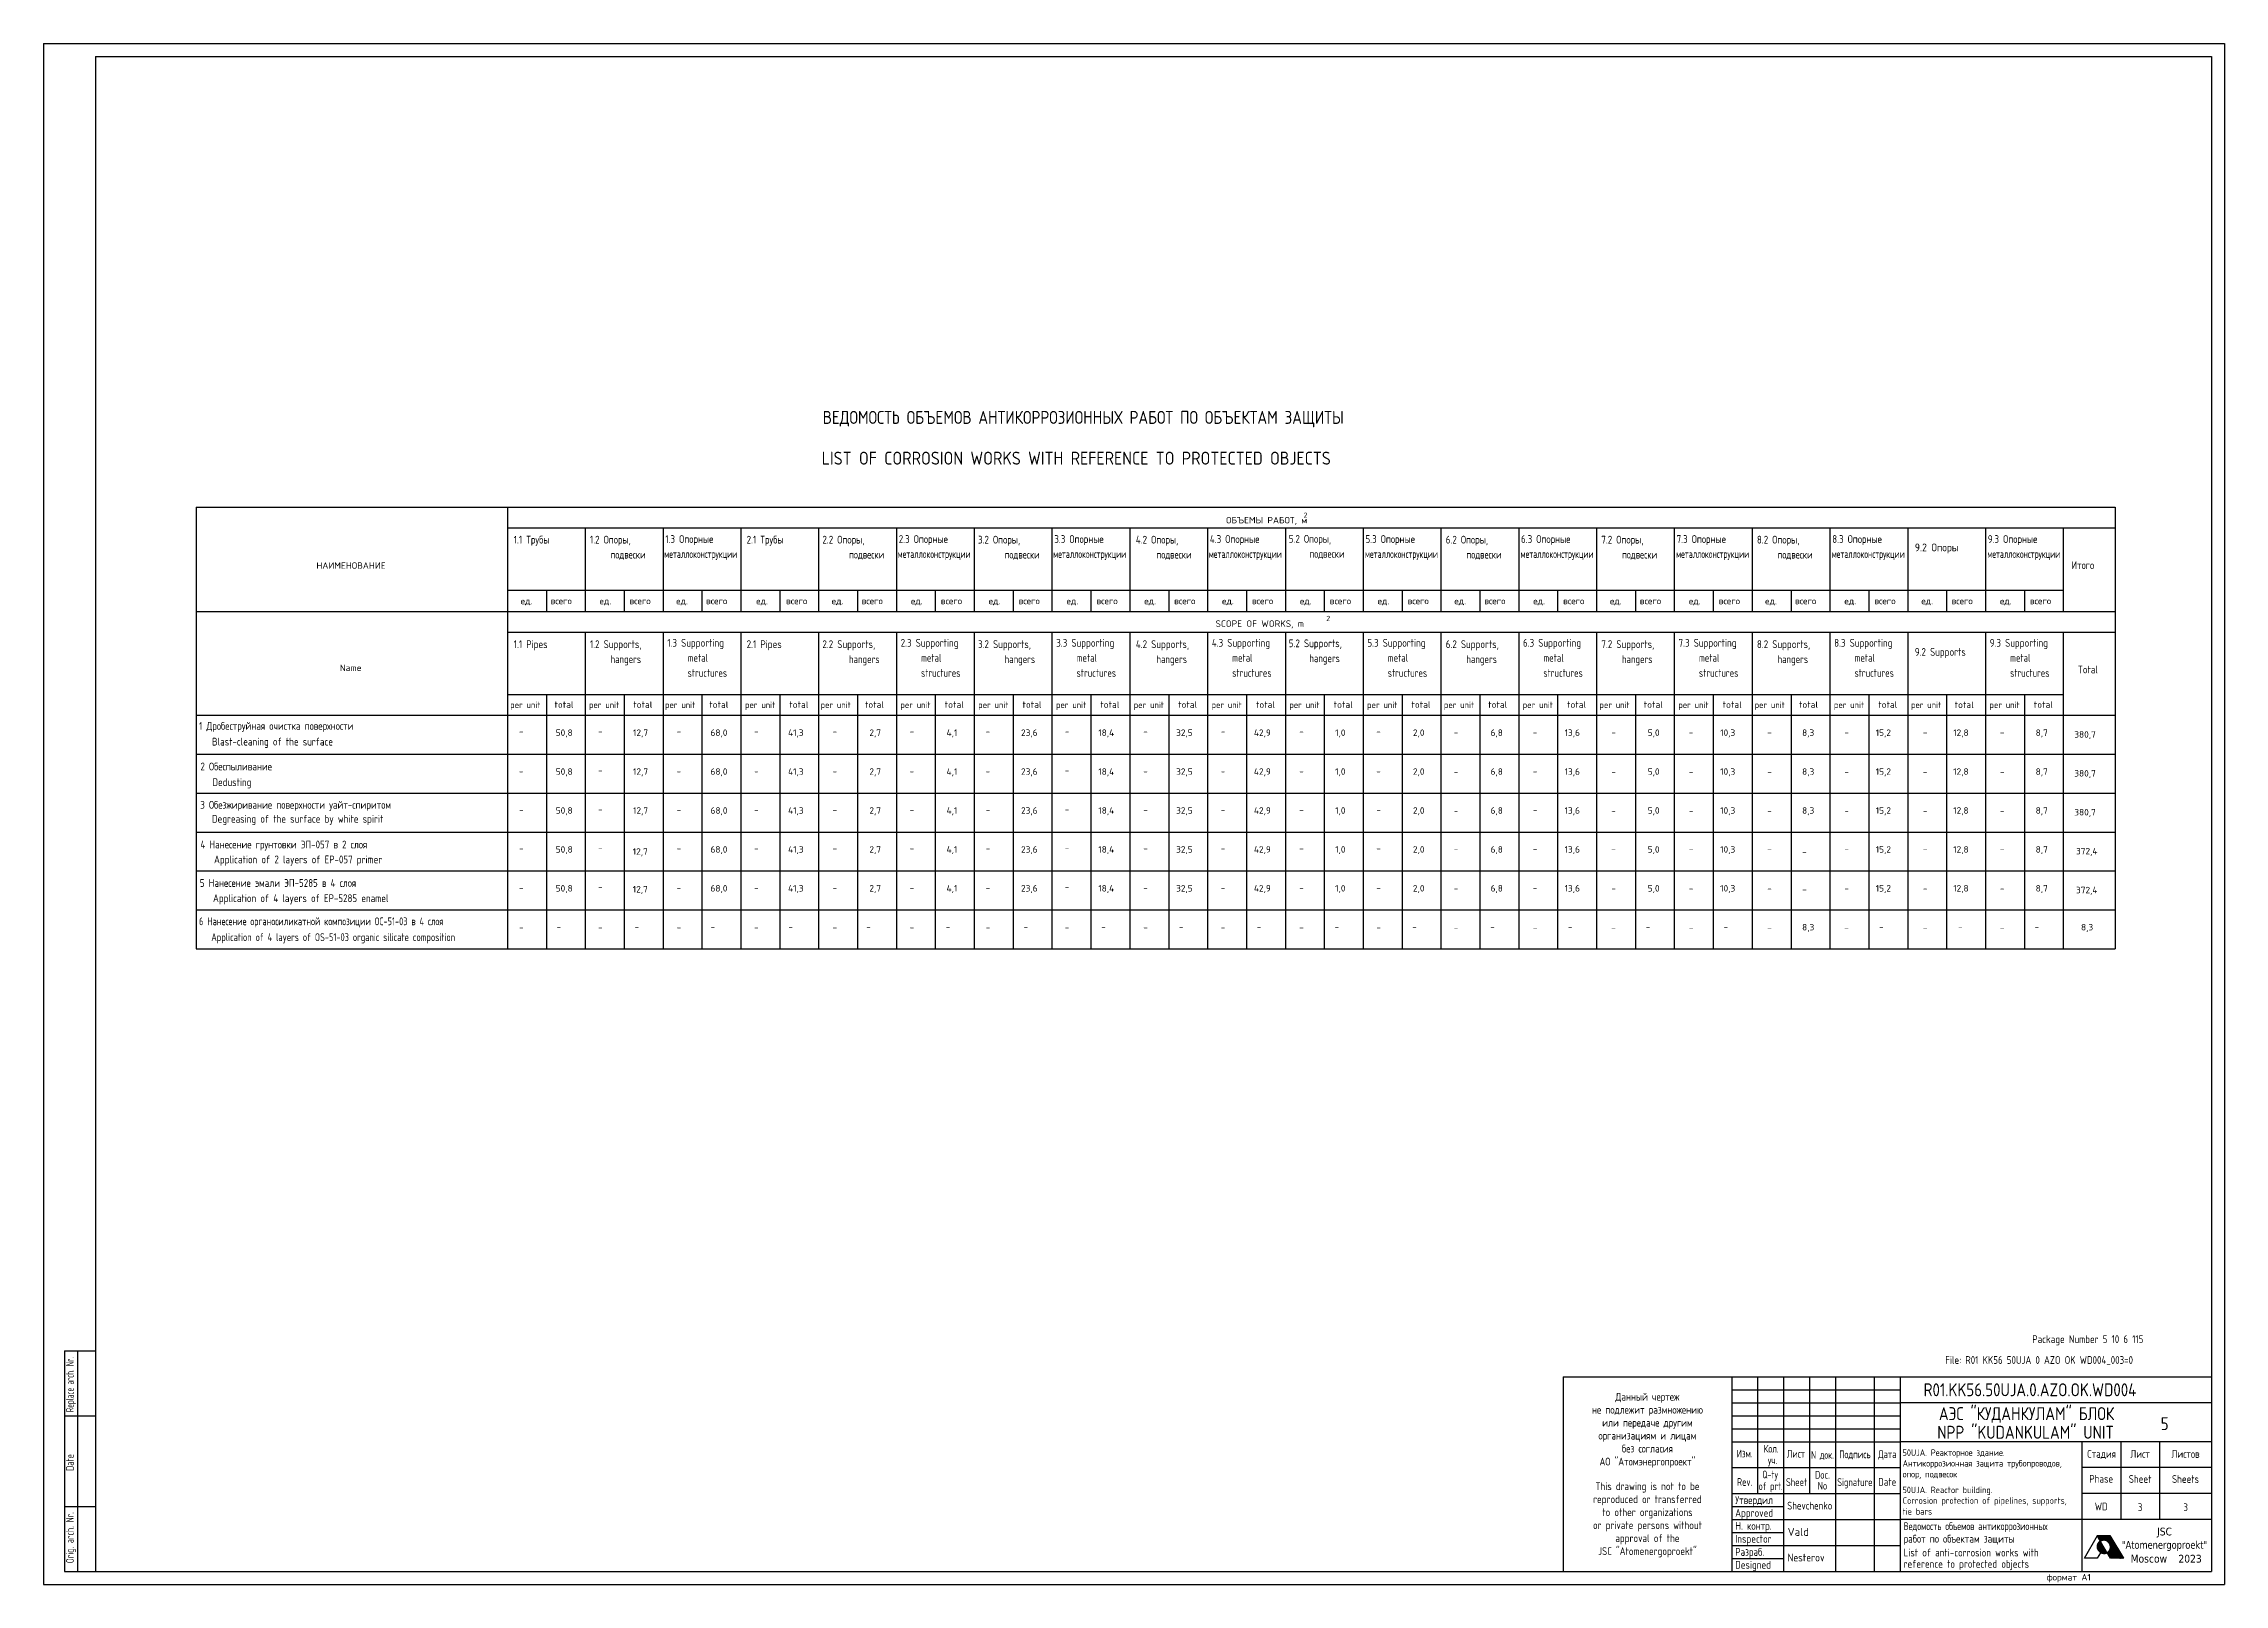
# Model space of a CAD drawing. Header units: millimetres. Extents: x 957 to 1798, y 3 to 597.
import ezdxf
from ezdxf.enums import TextEntityAlignment as Align

# ---------------------------------------------------------------- set-up
doc = ezdxf.new("R2010")
doc.units = ezdxf.units.MM
doc.linetypes.add('HIDDEN', pattern=[0.375, 0.25, -0.125])
for name, color, linetype in [('POST', 7, 'Continuous'), ('TITUL', 7, 'Continuous'), ('YELLOW', 2, 'Continuous'), ('ОСНОВНОЙ', 3, 'Continuous'), ('ТОНКИЙ', 7, 'Continuous')]:
    doc.layers.add(name, color=color, linetype=linetype)
doc.layers.add('Текст', color=7, linetype='Continuous', lineweight=25)
doc.styles.add('Company', font='tahoma.ttf', dxfattribs={"width": 0.8})
doc.styles.add('ROMANS', font='romans.shx', dxfattribs={"width": 0.8})
doc.styles.get("Standard").update_dxf_attribs({"font": 'romans.shx', "width": 0.8})
pattern_1 = [(45, (-6.199101, -8.099018), (-0.008838835, 0.008838835), [])]

msp = doc.modelspace()

# ---------------------------------------------------------------- texts
at = {"color": 7, "linetype": 'Continuous'}
for s, width, p in [('Replace arch. Nr.', 0.53, (968.32, 79.97)), ('Date', 0.7, (968.32, 49.95)), ('Orig. arch. Nr.', 0.6, (968.32, 20.95))]:
    msp.add_text(s, height=3, rotation=90, dxfattribs=dict(at, width=width)).set_placement(p, align=Align.CENTER)
at = {"color": 1, "linetype": 'Continuous', "ltscale": 15, "style": 'ROMANS', "width": 0.8}
msp.add_text('R01.KK56.50UJA.0.AZO.OK.WD004', height=5, dxfattribs=at).set_placement((1681.67, 75.47))
at = {"color": 2, "style": 'ROMANS', "width": 0.8}
for s, p in [('50UJA. Реакторное здание.  ', (1673.54, 52.49)), ('опор, подвесок ', (1673.6, 44.19)), ('50UJA. Reactor building.', (1673.52, 38.12)), ('tie bars', (1673.6, 29.82))]:
    msp.add_text(s, height=2.5, dxfattribs=at).set_placement(p)
at = {"color": 2, "linetype": 'Continuous', "ltscale": 15, "style": 'ROMANS'}
for s, height, width, p in [('Антикоррозионная защита трубопроводов, ', 2.5, 0.7654, (1673.59, 48.37)), ('Corrosion protection of pipelines, supports,', 2.5, 0.8, (1673.62, 34.01)), ('Ведомость объемов антикоррозионных ', 3, 0.719753, (1673.98, 23.89)), ('Vald', 3, 0.960599, (1629.26, 21.66)), ('работ по объектам защиты', 3, 0.8, (1673.98, 19.04)), ('Nesterov', 3, 0.830923, (1629.21, 11.78)), ('reference to protected objects', 3, 0.8, (1673.98, 9.33)), ('List of anti-corrosion works with', 3, 0.8, (1673.98, 13.7))]:
    msp.add_text(s, height=height, dxfattribs=dict(at, width=width)).set_placement(p)
at = {"color": 2, "linetype": 'Continuous', "ltscale": 15, "style": 'ROMANS', "width": 0.676482}
msp.add_text('Shevchenko', height=3, dxfattribs=at).set_placement((1629.1, 31.8), (1646.49, 31.8), align=Align.FIT)
at = {"layer": 'POST', "color": 2, "style": 'ROMANS', "width": 0.8}
msp.add_text('Package Number 5 10 6 115 ', height=3, dxfattribs=at).set_placement((1723.59, 96))
at = {"layer": 'TITUL', "color": 2, "style": 'ROMANS', "width": 0.8}
msp.add_text('File: R01 KK56 50UJA 0 AZO OK WD004_003=0', height=3, dxfattribs=at).set_placement((1690, 87.95))
for s, p in [('Данный чертеж', (1575.18, 73.78)), ('не подлежит размножению', (1575.18, 68.78)), ('организациям и лицам', (1575.18, 58.78)), ('или передаче другим', (1575.18, 63.78)), ('АО "Атомэнергопроект"', (1575.18, 48.78)), ('без согласия', (1575.18, 53.78)), ('Стадия', (1750.34, 51.73)), ('Лист', (1765.18, 51.73)), ('Листов', (1782.68, 51.73)), ('This drawing is not to be', (1575.18, 39.27)), ('Phase', (1750.18, 42.16)), ('Sheet', (1765.18, 42.08)), ('Sheets', (1782.68, 42.07)), ('reproduced or transferred', (1575.18, 34.27)), ('or private persons without', (1575.18, 24.27)), ('to other organizations', (1575.18, 29.27)), ('JSC "Atomenergoproekt"', (1575.18, 14.27)), ('approval of the', (1575.18, 19.27))]:
    msp.add_text(s, height=3, dxfattribs=at).set_placement(p, align=Align.CENTER)
at = {"layer": 'TITUL', "color": 1, "style": 'ROMANS', "width": 0.8}
for s, p in [('АЭС "КУДАНКУЛАМ" БЛОК ', (1687.58, 66.27)), ('NPP "KUDANKULAM" UNIT', (1686.94, 59.07))]:
    msp.add_text(s, height=5, dxfattribs=at).set_placement(p)
at = {"layer": 'TITUL', "color": 2, "linetype": 'HIDDEN', "style": 'ROMANS'}
for s, width, p in [('Изм.', 0.7, (1612.68, 53.36)), ('Кол. ', 0.7, (1623.65, 55.26)), (' уч.', 0.7, (1622.68, 50.38)), ('Лист', 0.7, (1632.43, 53.31)), ('N док.', 0.6, (1642.68, 52.62)), ('Подпись', 0.7, (1655.18, 52.84)), ('Дата', 0.7, (1667.68, 52.84)), ('Rev.', 0.7, (1612.68, 42.42)), ('of prt.', 0.6, (1622.68, 40.38)), ('Q-ty', 0.6, (1622.55, 44.88)), ('Sheet', 0.7, (1632.68, 42.39)), ('Doc.', 0.7, (1642.68, 45.2)), ('No', 0.7, (1642.68, 40.98)), ('Signature', 0.7, (1655.18, 41.92)), ('Date', 0.8, (1667.68, 42.45))]:
    msp.add_text(s, height=3, dxfattribs=dict(at, width=width)).set_placement(p, align=Align.MIDDLE)
at = {"layer": 'TITUL', "color": 2, "linetype": 'HIDDEN', "style": 'ROMANS', "width": 0.8}
for s, p in [('Утвердил', (1609.03, 33.95)), ('Approved', (1609.03, 29)), ('Н. контр.', (1609.03, 24)), ('Inspector', (1609.03, 19)), ('Разраб.', (1609.03, 13.95)), ('Designed', (1609.03, 9))]:
    msp.add_text(s, height=3, dxfattribs=at).set_placement(p)
at = {"layer": 'TITUL', "color": 2, "linetype": 'Continuous', "ltscale": 5, "style": 'ROMANS', "width": 0.8}
msp.add_text('WD', height=3, dxfattribs=at).set_placement((1750.18, 32.95), align=Align.MIDDLE_CENTER)
at = {"layer": 'TITUL', "color": 1, "style": 'Company', "width": 0.9}
msp.add_text('"Atomenergoproekt"', height=3, dxfattribs=at).set_placement((1774.59, 16.68), align=Align.CENTER)
at = {"layer": 'TITUL', "color": 1, "style": 'Company'}
msp.add_text('JSC', height=3, dxfattribs=at).set_placement((1774.59, 21.82), align=Align.CENTER)
msp.add_text('Moscow', height=3, dxfattribs=at).set_placement((1761.52, 11.35))
at = {"layer": 'TITUL', "style": 'ROMANS'}
msp.add_text('формат А1', height=2.5, dxfattribs=at).set_placement((1729.13, 4.44))
at = {"layer": 'TITUL', "color": 1, "style": 'ROMANS', "width": 0.8, "flags": 12}
msp.add_attdef('5', text='1', height=5, dxfattribs=at).set_placement((1774.65, 62.41), align=Align.CENTER)
at = {"layer": 'TITUL', "color": 2, "style": 'ROMANS', "width": 0.8, "flags": 12}
for p in [(1765.18, 32.7), (1782.73, 32.7)]:
    msp.add_attdef('3', text='1', height=3, dxfattribs=at).set_placement(p, align=Align.MIDDLE)
at = {"layer": 'TITUL', "color": 1, "style": 'Company', "flags": 12}
msp.add_attdef('2023', (1779.94, 11.35), '2002', height=3, dxfattribs=at)
at = {"layer": 'YELLOW'}
for s, width, p in [('1.1 Трубы', 0.8, (1137.97, 404.21)), ('1.2 Опоры,', 0.8, (1167.37, 404.21)), ('2.1 Трубы', 0.8, (1227.8, 404.21)), ('2.2 Опоры,', 0.8, (1257.02, 404.21)), ('3.2 Опоры,', 0.8, (1317.02, 404.21)), ('4.2 Опоры,', 0.8, (1377.89, 404.21)), ('6.2 Опоры,', 0.8, (1497.41, 404.21)), ('7.2 Опоры,', 0.8, (1557.41, 404.21)), ('8.2 Опоры,', 0.8, (1617.41, 404.21)), ('подвески  ', 0.767817, (1175.32, 398.44)), ('подвески  ', 0.767817, (1267.29, 398.44)), ('подвески  ', 0.767817, (1327.29, 398.44)), ('подвески  ', 0.767817, (1385.84, 398.44)), ('подвески  ', 0.767817, (1505.37, 398.44)), ('подвески  ', 0.767817, (1565.37, 398.44)), ('подвески  ', 0.767817, (1625.37, 398.44)), ('1.1 Pipes', 0.8, (1137.97, 363.92)), ('1.2 Supports,', 0.8, (1167.37, 363.92)), ('2.1 Pipes', 0.8, (1227.8, 363.92)), ('2.2 Supports,', 0.8, (1257.02, 363.92)), ('3.2 Supports,', 0.8, (1317.02, 363.92)), ('4.2 Supports,', 0.8, (1377.89, 363.92)), ('6.2 Supports,', 0.8, (1497.41, 363.92)), ('7.2 Supports,', 0.8, (1557.41, 363.92)), ('8.2 Supports,', 0.8, (1617.41, 363.92)), ('hangers  ', 0.767817, (1175.32, 358.15)), ('hangers  ', 0.767817, (1267.29, 358.15)), ('hangers  ', 0.767817, (1327.29, 358.15)), ('hangers  ', 0.767817, (1385.84, 358.15)), ('hangers  ', 0.767817, (1505.37, 358.15)), ('hangers  ', 0.767817, (1565.37, 358.15)), ('hangers  ', 0.767817, (1625.37, 358.15))]:
    msp.add_text(s, height=3, dxfattribs=dict(at, width=width)).set_placement(p)
at = {"layer": 'YELLOW', "style": 'ROMANS'}
for s, width, p in [('1.3 Опорные', 0.8, (1196.44, 404.45)), ('2.3 Опорные', 0.8, (1286.44, 404.45)), ('3.3 Опорные', 0.8, (1346.44, 404.45)), ('4.3 Опорные', 0.8, (1406.44, 404.45)), ('5.2 Опоры,', 0.8, (1436.87, 404.53)), ('5.3 Опорные', 0.8, (1466.44, 404.45)), ('6.3 Опорные', 0.8, (1526.44, 404.45)), ('7.3 Опорные', 0.8, (1586.44, 404.45)), ('8.3 Опорные', 0.8, (1646.44, 404.45)), ('9.3 Опорные', 0.8, (1706.44, 404.45)), ('металлоконструкции', 0.58, (1196.03, 398.68)), ('металлоконструкции', 0.58, (1286.03, 398.68)), ('металлоконструкции', 0.58, (1346.03, 398.68)), ('металлоконструкции', 0.58, (1406.03, 398.68)), ('подвески  ', 0.767817, (1444.82, 398.77)), ('металлоконструкции', 0.58, (1466.26, 398.68)), ('металлоконструкции', 0.58, (1526.26, 398.68)), ('металлоконструкции', 0.58, (1586.26, 398.68)), ('металлоконструкции', 0.58, (1646.26, 398.68)), ('металлоконструкции', 0.58, (1706.26, 398.68)), ('Итого', 0.8, (1738.7, 394.38)), ('1.3 Supporting', 0.8, (1197.19, 364.44)), (' metal', 0.767817, (1203.51, 358.68)), ('2.3 Supporting', 0.8, (1287.19, 364.44)), (' metal', 0.767817, (1293.51, 358.68)), ('3.3 Supporting', 0.8, (1347.19, 364.44)), (' metal', 0.767817, (1353.51, 358.68)), ('4.3 Supporting', 0.8, (1407.19, 364.44)), (' metal', 0.767817, (1413.51, 358.68)), ('5.2 Supports,', 0.8, (1436.87, 364.25)), ('5.3 Supporting', 0.8, (1467.19, 364.44)), (' metal', 0.767817, (1473.51, 358.68)), ('6.3 Supporting', 0.8, (1527.19, 364.44)), (' metal', 0.767817, (1533.51, 358.68)), ('7.3 Supporting', 0.8, (1587.19, 364.44)), (' metal', 0.767817, (1593.51, 358.68)), ('8.3 Supporting', 0.8, (1647.19, 364.44)), (' metal', 0.767817, (1653.51, 358.68)), ('9.3 Supporting', 0.8, (1707.19, 364.44)), (' metal', 0.767817, (1713.51, 358.68)), (' structures', 0.767817, (1203.51, 352.85)), (' structures', 0.767817, (1293.51, 352.85)), (' structures', 0.767817, (1353.51, 352.85)), (' structures', 0.767817, (1413.51, 352.85)), ('hangers  ', 0.767817, (1444.82, 358.48)), (' structures', 0.767817, (1473.51, 352.85)), (' structures', 0.767817, (1533.51, 352.85)), (' structures', 0.767817, (1593.51, 352.85)), (' structures', 0.767817, (1653.51, 352.85)), (' structures', 0.767817, (1713.51, 352.85)), ('Total', 0.8, (1741.12, 354.18)), ('1 Дробеструйная очистка поверхности', 0.8, (1016.64, 332.41)), ('Blast-cleaning of the surface', 0.8, (1021.64, 326.34)), ('2 Обеспыливание', 0.8, (1017.16, 316.77)), ('Dedusting', 0.8, (1021.78, 310.74)), ('3 Обезжиривание поверхности уайт-спиритом', 0.8, (1017.1, 301.98)), ('Degreasing of the surface by white spirit ', 0.8, (1021.6, 296.59)), ('4 Нанесение грунтовки ЭП-057 в 2 слоя', 0.8, (1017.16, 286.69)), ('Application of 2 layers of EP-057 primer', 0.8, (1022.4, 280.94)), ('5 Нанесение эмали ЭП-5285 в 4 слоя', 0.8, (1016.93, 271.85)), ('Application of 4 layers of EP-5285 enamel', 0.8, (1022, 265.98)), (' 6 Нанесение органосиликатной композиции ОС-51-03 в 4 слоя', 0.7, (1015.11, 257.07)), ('Application of 4 layers of OS-51-03 organic silicate composition', 0.7, (1021.35, 250.97))]:
    msp.add_text(s, height=3, dxfattribs=dict(at, width=width)).set_placement(p)
at = {"layer": 'YELLOW', "color": 2}
for s, width, p in [('9.2 Опоры', 0.870221, (1678.29, 401.22)), ('9.2 Supports', 0.8, (1678.29, 360.93))]:
    msp.add_text(s, height=3, dxfattribs=dict(at, width=width)).set_placement(p)
at = {"layer": 'ОСНОВНОЙ', "style": 'ROMANS'}
for s, width, p in [('ВЕДОМОСТЬ ОБЪЕМОВ АНТИКОРРОЗИОННЫХ РАБОТ ПО ОБЪЕКТАМ ЗАЩИТЫ ', 0.8, (1257.16, 450.35)), ('LIST OF CORROSION WORKS WITH REFERENCE TO PROTECTED OBJECTS', 0.844716, (1256.76, 434.63))]:
    msp.add_text(s, height=5, dxfattribs=dict(at, width=width)).set_placement(p)
at = {"layer": 'Текст', "color": 2, "style": 'ROMANS'}
for s, height, p in [('ОБЪЕМЫ РАБОТ, м   ', 2.5, (1412.7, 411.98)), ('2', 2, (1442.58, 414.15)), ('2', 2, (1451.32, 374.35)), (' -', 2.5, (1138.34, 330.53)), ('50,8', 2.5, (1154.17, 330.05)), (' -', 2.5, (1168.83, 330.53)), ('12,7', 2.5, (1183.99, 330.05)), (' -', 2.5, (1199.13, 330.53)), (' -', 2.5, (1228.99, 330.53)), ('41,3', 2.5, (1243.77, 330.05)), (' -', 2.5, (1259.25, 330.53)), (' -', 2.5, (1288.99, 330.53)), ('4,1', 2.5, (1304.89, 330.05)), (' -', 2.5, (1318.31, 330.52)), ('23,6', 2.5, (1333.61, 330.05)), (' -', 2.5, (1348.8, 330.52)), ('18,4', 2.5, (1363.42, 330.05)), (' -', 2.5, (1379.1, 330.52)), ('32,5', 2.5, (1393.42, 330.05)), (' -', 2.5, (1408.96, 330.52)), ('42,9', 2.5, (1423.42, 330.05)), (' -', 2.5, (1439.22, 330.52)), ('1,0', 2.5, (1454.75, 330.05)), (' -', 2.5, (1468.96, 330.52)), ('2,0', 2.5, (1484.75, 330.05)), (' -', 2.5, (1498.81, 330.19)), ('6,8', 2.5, (1514.69, 330.05)), (' -', 2.5, (1529.3, 330.19)), ('13,6', 2.5, (1543.23, 330.05)), (' -', 2.5, (1559.6, 330.19)), ('5,0', 2.5, (1575.29, 330.05)), (' -', 2.5, (1589.46, 330.19)), ('10,3', 2.5, (1603.23, 330.05)), (' -', 2.5, (1619.72, 330.19)), ('8,3', 2.5, (1634.82, 330.05)), (' -', 2.5, (1649.46, 330.19)), ('15,2', 2.5, (1663.23, 330.05)), (' -', 2.5, (1679.72, 330.19)), ('12,8', 2.5, (1693.1, 330.05)), (' -', 2.5, (1709.46, 330.19)), ('8,7', 2.5, (1724.9, 330.05)), (' 380,7', 2.5, (1738.14, 329.38)), (' -', 2.5, (1138.34, 315.2)), ('50,8', 2.5, (1154.17, 315.05)), (' -', 2.5, (1168.83, 315.53)), ('12,7', 2.5, (1183.99, 315.05)), (' -', 2.5, (1199.13, 315.2)), (' -', 2.5, (1228.99, 315.2)), ('41,3', 2.5, (1243.77, 315.05)), (' -', 2.5, (1259.25, 315.2)), (' -', 2.5, (1288.99, 315.2)), ('4,1', 2.5, (1304.89, 315.05)), (' -', 2.5, (1318.31, 315.2)), ('23,6', 2.5, (1333.61, 315.05)), (' -', 2.5, (1348.8, 315.52)), ('18,4', 2.5, (1363.42, 315.05)), (' -', 2.5, (1379.1, 315.2)), ('32,5', 2.5, (1393.42, 315.05)), (' -', 2.5, (1408.96, 315.2)), ('42,9', 2.5, (1423.42, 315.05)), (' -', 2.5, (1439.22, 315.2)), ('1,0', 2.5, (1454.75, 315.05)), (' -', 2.5, (1468.96, 315.2)), ('2,0', 2.5, (1484.75, 315.05)), (' -', 2.5, (1498.81, 314.86)), ('6,8', 2.5, (1514.69, 315.05)), (' -', 2.5, (1529.3, 315.19)), ('13,6', 2.5, (1543.23, 315.05)), (' -', 2.5, (1559.6, 314.86)), ('5,0', 2.5, (1575.29, 315.05)), (' -', 2.5, (1589.46, 314.86)), ('10,3', 2.5, (1603.23, 315.05)), (' -', 2.5, (1619.72, 314.86)), ('8,3', 2.5, (1634.82, 315.05)), (' -', 2.5, (1649.46, 314.86)), ('15,2', 2.5, (1663.23, 315.05)), (' -', 2.5, (1679.72, 314.86)), ('12,8', 2.5, (1693.1, 315.05)), (' -', 2.5, (1709.46, 314.86)), ('8,7', 2.5, (1724.9, 315.05)), (' 380,7', 2.5, (1738.14, 314.38)), (' -', 2.5, (1138.34, 300.25)), ('50,8', 2.5, (1154.17, 300.05)), (' -', 2.5, (1168.83, 300.53)), ('12,7', 2.5, (1183.99, 300.05)), (' -', 2.5, (1199.13, 300.25)), (' -', 2.5, (1228.99, 300.25)), ('41,3', 2.5, (1243.77, 300.05)), (' -', 2.5, (1259.25, 300.25)), (' -', 2.5, (1288.99, 300.25)), ('4,1', 2.5, (1304.89, 300.05)), (' -', 2.5, (1318.31, 300.25)), ('23,6', 2.5, (1333.61, 300.05)), (' -', 2.5, (1348.8, 300.52)), ('18,4', 2.5, (1363.42, 300.05)), (' -', 2.5, (1379.1, 300.25)), ('32,5', 2.5, (1393.42, 300.05)), (' -', 2.5, (1408.96, 300.25)), ('42,9', 2.5, (1423.42, 300.05)), (' -', 2.5, (1439.22, 300.25)), ('1,0', 2.5, (1454.75, 300.05)), (' -', 2.5, (1468.96, 300.25)), ('2,0', 2.5, (1484.75, 300.05)), (' -', 2.5, (1498.81, 299.91)), ('6,8', 2.5, (1514.69, 300.05)), (' -', 2.5, (1529.3, 300.19)), ('13,6', 2.5, (1543.23, 300.05)), (' -', 2.5, (1559.6, 299.91)), ('5,0', 2.5, (1575.29, 300.05)), (' -', 2.5, (1589.46, 299.91)), ('10,3', 2.5, (1603.23, 300.05)), (' -', 2.5, (1619.72, 299.91)), ('8,3', 2.5, (1634.82, 300.05)), (' -', 2.5, (1649.46, 299.91)), ('15,2', 2.5, (1663.23, 300.05)), (' -', 2.5, (1679.72, 299.91)), ('12,8', 2.5, (1693.1, 300.05)), (' -', 2.5, (1709.46, 299.91)), ('8,7', 2.5, (1724.9, 300.05)), (' 380,7', 2.5, (1738.14, 299.38)), (' -', 2.5, (1138.34, 285.48)), ('50,8', 2.5, (1154.17, 285.05)), (' -', 2.5, (1168.83, 285.53)), ('12,7', 2.5, (1183.88, 284.21)), (' -', 2.5, (1199.13, 285.48)), (' -', 2.5, (1228.99, 285.48)), ('41,3', 2.5, (1243.77, 285.05)), (' -', 2.5, (1259.25, 285.48)), (' -', 2.5, (1288.99, 285.48)), ('4,1', 2.5, (1304.89, 285.05)), (' -', 2.5, (1318.31, 285.48)), ('23,6', 2.5, (1333.61, 285.05)), (' -', 2.5, (1348.8, 285.52)), ('18,4', 2.5, (1363.42, 285.05)), (' -', 2.5, (1379.1, 285.48)), ('32,5', 2.5, (1393.42, 285.05)), (' -', 2.5, (1408.96, 285.48)), ('42,9', 2.5, (1423.42, 285.05)), (' -', 2.5, (1439.22, 285.48)), ('1,0', 2.5, (1454.75, 285.05)), (' -', 2.5, (1468.96, 285.48)), ('2,0', 2.5, (1484.75, 285.05)), (' -', 2.5, (1498.81, 285.14)), ('6,8', 2.5, (1514.69, 285.05)), (' -', 2.5, (1529.3, 285.19)), ('13,6', 2.5, (1543.23, 285.05)), (' -', 2.5, (1559.6, 285.14)), ('5,0', 2.5, (1575.29, 285.05)), (' -', 2.5, (1589.46, 285.14)), ('10,3', 2.5, (1603.23, 285.05)), (' -', 2.5, (1619.72, 285.14)), (' -', 2.5, (1649.46, 285.14)), ('15,2', 2.5, (1663.23, 285.05)), (' -', 2.5, (1679.72, 285.14)), ('12,8', 2.5, (1693.1, 285.05)), (' -', 2.5, (1709.46, 285.14)), ('8,7', 2.5, (1724.9, 285.05)), ('372,4', 2.5, (1740.45, 284.38)), ('  -', 2.5, (1631.53, 284.21)), (' -', 2.5, (1138.34, 270.34)), ('50,8', 2.5, (1154.17, 270.05)), (' -', 2.5, (1168.83, 270.53)), ('12,7', 2.5, (1183.88, 269.68)), (' -', 2.5, (1199.13, 270.34)), (' -', 2.5, (1228.99, 270.34)), ('41,3', 2.5, (1243.77, 270.05)), (' -', 2.5, (1259.25, 270.34)), (' -', 2.5, (1288.99, 270.34)), ('4,1', 2.5, (1304.89, 270.05)), (' -', 2.5, (1318.31, 270.34)), ('23,6', 2.5, (1333.61, 270.05)), (' -', 2.5, (1348.8, 270.52)), ('18,4', 2.5, (1363.42, 270.05)), (' -', 2.5, (1379.1, 270.34)), ('32,5', 2.5, (1393.42, 270.05)), (' -', 2.5, (1408.96, 270.34)), ('42,9', 2.5, (1423.42, 270.05)), (' -', 2.5, (1439.22, 270.34)), ('1,0', 2.5, (1454.75, 270.05)), (' -', 2.5, (1468.96, 270.34)), ('2,0', 2.5, (1484.75, 270.05)), (' -', 2.5, (1498.81, 270)), ('6,8', 2.5, (1514.69, 270.05)), (' -', 2.5, (1529.3, 270.19)), ('13,6', 2.5, (1543.23, 270.05)), (' -', 2.5, (1559.6, 270)), ('5,0', 2.5, (1575.29, 270.05)), (' -', 2.5, (1589.46, 270)), ('10,3', 2.5, (1603.23, 270.05)), (' -', 2.5, (1619.72, 270)), ('  -', 2.5, (1631.53, 269.68)), (' -', 2.5, (1649.46, 270)), ('15,2', 2.5, (1663.23, 270.05)), (' -', 2.5, (1679.72, 270)), ('12,8', 2.5, (1693.1, 270.05)), (' -', 2.5, (1709.46, 270)), ('8,7', 2.5, (1724.9, 270.05)), ('372,4', 2.5, (1740.45, 269.38)), (' -', 2.5, (1138.34, 255.02)), ('  -', 2.5, (1151.19, 255.09)), (' -', 2.5, (1168.83, 255.02)), ('  -', 2.5, (1181.21, 255.09)), (' -', 2.5, (1199.13, 255.02)), ('  -', 2.5, (1210.57, 255.09)), (' -', 2.5, (1228.99, 255.02)), ('  -', 2.5, (1240.57, 255.09)), (' -', 2.5, (1259.25, 255.02)), ('  -', 2.5, (1270.57, 255.09)), (' -', 2.5, (1288.99, 255.02)), ('  -', 2.5, (1301.23, 255.09)), (' -', 2.5, (1318.31, 255.01)), ('  -', 2.5, (1331.23, 255.09)), (' -', 2.5, (1348.8, 255.01)), ('  -', 2.5, (1361.19, 255.09)), (' -', 2.5, (1379.1, 255.01)), ('  -', 2.5, (1391.19, 255.09)), (' -', 2.5, (1408.96, 255.01)), ('  -', 2.5, (1421.19, 255.09)), (' -', 2.5, (1439.22, 255.01)), ('  -', 2.5, (1451.19, 255.09)), (' -', 2.5, (1468.96, 255.01)), ('  -', 2.5, (1481.19, 255.09)), (' -', 2.5, (1498.81, 254.68)), ('  -', 2.5, (1511.19, 255.09)), (' -', 2.5, (1529.3, 254.68)), ('  -', 2.5, (1541.19, 255.09)), (' -', 2.5, (1559.6, 254.68)), ('  -', 2.5, (1571.19, 255.09)), (' -', 2.5, (1589.46, 254.68)), ('  -', 2.5, (1601.19, 255.09)), (' -', 2.5, (1619.72, 254.68)), ('8,3', 2.5, (1634.82, 255.05)), (' -', 2.5, (1649.46, 254.68)), ('  -', 2.5, (1661.19, 255.09)), (' -', 2.5, (1679.72, 254.68)), ('  -', 2.5, (1691.64, 255.19)), (' -', 2.5, (1709.46, 254.68)), ('  -', 2.5, (1721.19, 255.09)), ('8,3', 2.5, (1742.39, 255.05))]:
    msp.add_text(s, height=height, dxfattribs=at).set_placement(p)
at = {"layer": 'Текст', "color": 2}
for s, p in [('НАИМЕНОВАНИЕ', (1061.85, 394.48)), ('ед.', (1140.66, 380.78)), ('всего', (1152.19, 380.83)), ('ед.', (1171.04, 380.78)), ('всего', (1182.57, 380.83)), ('ед.', (1200.6, 380.78)), ('всего', (1212.13, 380.83)), ('ед.', (1231.46, 380.78)), ('всего', (1242.99, 380.83)), ('ед.', (1260.6, 380.78)), ('всего', (1272.13, 380.83)), ('ед.', (1291.14, 380.78)), ('всего', (1302.67, 380.83)), ('ед.', (1321.14, 380.78)), ('всего', (1332.67, 380.83)), ('ед.', (1351.14, 380.78)), ('всего', (1362.67, 380.83)), ('ед.', (1381.14, 380.78)), ('всего', (1392.67, 380.83)), ('ед.', (1411.14, 380.78)), ('всего', (1422.67, 380.83)), ('ед.', (1441.14, 380.78)), ('всего', (1452.67, 380.83)), ('ед.', (1471.14, 380.78)), ('всего', (1482.67, 380.83)), ('ед.', (1500.72, 380.78)), ('всего', (1512.25, 380.83)), ('ед.', (1531.14, 380.78)), ('всего', (1542.67, 380.83)), ('ед.', (1560.72, 380.78)), ('всего', (1572.25, 380.83)), ('ед.', (1591.14, 380.78)), ('всего', (1602.67, 380.83)), ('ед.', (1620.56, 380.78)), ('всего', (1632.09, 380.83)), ('ед.', (1651.14, 380.78)), ('всего', (1662.67, 380.83)), ('ед.', (1680.81, 380.8)), ('всего', (1692.45, 380.82)), ('ед.', (1711.14, 380.78)), ('всего', (1722.67, 380.83)), ('SCOPE OF WORKS, m   ', (1408.66, 372.09)), ('Name', (1070.9, 355.05)), ('total', (1153.69, 340.87)), ('total', (1184.07, 340.87)), ('total', (1213.38, 340.87)), ('total', (1244.24, 340.87)), ('total', (1273.38, 340.87)), ('total', (1304.17, 340.87)), ('total', (1334.17, 340.87)), ('total', (1364.17, 340.87)), ('total', (1394.17, 340.87)), ('total', (1424.17, 340.87)), ('total', (1454.17, 340.87)), ('total', (1484.17, 340.87)), ('total', (1513.75, 340.87)), ('total', (1544.17, 340.87)), ('total', (1573.75, 340.87)), ('total', (1604.17, 340.87)), ('total', (1633.59, 340.87)), ('total', (1664.17, 340.87)), ('total', (1693.64, 340.82)), ('total', (1724.17, 340.87)), ('68,0', (1213.86, 330.05)), ('2,7', (1275.13, 330.05)), ('68,0', (1213.86, 315.05)), ('2,7', (1275.13, 315.05)), ('68,0', (1213.86, 300.05)), ('2,7', (1275.13, 300.05)), ('68,0', (1213.86, 285.05)), ('2,7', (1275.13, 285.05)), ('68,0', (1213.86, 270.05)), ('2,7', (1275.13, 270.05))]:
    msp.add_text(s, height=2.5, dxfattribs=at).set_placement(p)
at = {"layer": 'Текст', "color": 2, "width": 0.807738}
for p in [(1136.61, 340.77), (1166.98, 340.77), (1196.3, 340.77), (1227.15, 340.77), (1256.3, 340.77), (1287.09, 340.77), (1317.09, 340.77), (1347.08, 340.77), (1377.08, 340.77), (1407.08, 340.77), (1437.08, 340.77), (1467.08, 340.77), (1496.67, 340.77), (1527.08, 340.77), (1556.67, 340.77), (1587.08, 340.77), (1616.5, 340.77), (1647.08, 340.77), (1676.78, 340.77), (1707.08, 340.77)]:
    msp.add_text('per unit', height=2.5, dxfattribs=at).set_placement(p)

# ---------------------------------------------------------------- blocks, each defined once
blk = doc.blocks.new('logotype')
at = {"linetype": 'Continuous'}
h = blk.add_hatch(dxfattribs=at)
h.set_pattern_fill('ANSI31', color=256, scale=0.1, style=0)
h.set_pattern_definition(pattern_1)
h.paths.add_polyline_path([(-1.31, 2.22), (-1.37, 2.18), (-1.44, 2.14), (-1.5, 2.09), (-1.56, 2.05), (-1.62, 2), (-1.68, 1.95), (-1.73, 1.9), (-1.79, 1.86), (-1.84, 1.81), (-1.89, 1.76), (-1.94, 1.71), (-1.99, 1.66), (-2.03, 1.61), (-2.07, 1.56), (-2.12, 1.5), (-2.16, 1.45), (-2.19, 1.4), (-2.23, 1.34), (-2.26, 1.29), (-2.3, 1.24), (-2.33, 1.18), (-2.36, 1.13), (-2.39, 1.07), (-2.41, 1.01), (-2.44, 0.96), (-2.46, 0.9), (-2.48, 0.85), (-2.5, 0.79), (-2.52, 0.73), (-2.54, 0.67), (-2.56, 0.62), (-2.57, 0.56), (-2.58, 0.5), (-2.6, 0.44), (-2.61, 0.39), (-2.61, 0.33), (-2.62, 0.27), (-2.63, 0.21), (-2.63, 0.15), (-2.63, 0.1), (-2.64, 0.04), (-2.64, -0.02), (-2.63, -0.08), (-2.63, -0.13), (-2.63, -0.19), (-2.62, -0.25), (-2.62, -0.31), (-2.61, -0.36), (-2.6, -0.42), (-2.59, -0.48), (-2.58, -0.53), (-2.56, -0.59), (-2.55, -0.65), (-2.54, -0.7), (-2.52, -0.76), (-2.5, -0.81), (-2.48, -0.86), (-2.46, -0.92), (-2.44, -0.97), (-2.42, -1.03), (-2.4, -1.08), (-2.37, -1.13), (-2.35, -1.18), (-2.32, -1.23), (-2.29, -1.28), (-2.26, -1.33), (-2.24, -1.38), (-2.2, -1.43), (-2.17, -1.48), (-2.14, -1.53), (-2.11, -1.57), (-2.07, -1.62), (-2.04, -1.66), (-2, -1.71), (-1.96, -1.75), (-1.93, -1.79), (-1.89, -1.84), (-1.85, -1.88), (-1.81, -1.92), (-1.76, -1.96), (-1.72, -2), (-1.68, -2.03), (-1.63, -2.07), (-1.59, -2.11), (-1.54, -2.14), (-1.5, -2.18), (-1.45, -2.21), (-1.4, -2.24), (-1.35, -2.27), (-1.3, -2.3), (-1.25, -2.33), (-1.2, -2.36), (-1.15, -2.38), (-1.1, -2.41), (-1.04, -2.43), (-0.99, -2.45), (-0.94, -2.48), (-0.88, -2.5), (-0.83, -2.51), (-0.77, -2.53), (-0.71, -2.55), (-0.66, -2.56), (-0.6, -2.58), (-0.54, -2.59), (-0.48, -2.6), (-0.42, -2.61), (-0.36, -2.62), (-0.3, -2.62), (-0.24, -2.63), (-0.18, -2.63), (-0.12, -2.63), (-0.06, -2.63), (0, -2.63), (0.07, -2.63), (0.13, -2.62), (0.19, -2.62), (0.26, -2.61), (0.32, -2.6), (0.39, -2.59), (0.45, -2.58), (0.52, -2.56), (0.58, -2.54), (0.65, -2.53), (0.71, -2.51), (0.78, -2.48), (0.84, -2.46), (0.91, -2.43), (0.98, -2.41), (1.05, -2.38), (1.11, -2.35), (1.18, -2.31), (1.25, -2.28), (1.32, -2.24), (1.31, -2.22), (1.31, -2.22)])
h = blk.add_hatch(dxfattribs=at)
h.set_pattern_fill('ANSI31', color=256, scale=0.1, style=0)
h.set_pattern_definition(pattern_1)
edge = h.paths.add_edge_path()
edge.add_line((2.35, 4.34), (-2.55, 4.34))
edge.add_line((-2.55, 4.34), (-1.3, 2.21))
edge.add_line((-1.3, 2.21), (-1.23, 2.25))
edge.add_line((-1.23, 2.25), (-1.15, 2.28))
edge.add_line((-1.15, 2.28), (-1.08, 2.31))
edge.add_line((-1.08, 2.31), (-1.01, 2.34))
edge.add_line((-1.01, 2.34), (-0.94, 2.37))
edge.add_line((-0.94, 2.37), (-0.86, 2.39))
edge.add_line((-0.86, 2.39), (-0.79, 2.42))
edge.add_line((-0.79, 2.42), (-0.72, 2.44))
edge.add_line((-0.72, 2.44), (-0.65, 2.46))
edge.add_line((-0.65, 2.46), (-0.58, 2.48))
edge.add_line((-0.58, 2.48), (-0.51, 2.49))
edge.add_line((-0.51, 2.49), (-0.44, 2.5))
edge.add_line((-0.44, 2.5), (-0.37, 2.51))
edge.add_line((-0.37, 2.51), (-0.31, 2.52))
edge.add_line((-0.31, 2.52), (-0.24, 2.53))
edge.add_line((-0.24, 2.53), (-0.17, 2.54))
edge.add_line((-0.17, 2.54), (-0.11, 2.54))
edge.add_line((-0.11, 2.54), (-0.04, 2.54))
edge.add_line((-0.04, 2.54), (0.03, 2.54))
edge.add_line((0.03, 2.54), (0.09, 2.54))
edge.add_line((0.09, 2.54), (0.15, 2.54))
edge.add_line((0.15, 2.54), (0.22, 2.54))
edge.add_line((0.22, 2.54), (0.28, 2.53))
edge.add_line((0.28, 2.53), (0.34, 2.52))
edge.add_line((0.34, 2.52), (0.4, 2.51))
edge.add_line((0.4, 2.51), (0.47, 2.5))
edge.add_line((0.47, 2.5), (0.53, 2.49))
edge.add_line((0.53, 2.49), (0.59, 2.48))
edge.add_line((0.59, 2.48), (0.64, 2.46))
edge.add_line((0.64, 2.46), (0.7, 2.44))
edge.add_line((0.7, 2.44), (0.76, 2.42))
edge.add_line((0.76, 2.42), (0.82, 2.41))
edge.add_line((0.82, 2.41), (0.87, 2.38))
edge.add_line((0.87, 2.38), (0.93, 2.36))
edge.add_line((0.93, 2.36), (0.98, 2.34))
edge.add_line((0.98, 2.34), (1.04, 2.31))
edge.add_line((1.04, 2.31), (1.09, 2.29))
edge.add_line((1.09, 2.29), (1.14, 2.26))
edge.add_line((1.14, 2.26), (1.2, 2.23))
edge.add_line((1.2, 2.23), (1.25, 2.2))
edge.add_line((1.25, 2.2), (1.3, 2.17))
edge.add_line((1.3, 2.17), (1.35, 2.14))
edge.add_line((1.35, 2.14), (1.39, 2.1))
edge.add_line((1.39, 2.1), (1.44, 2.07))
edge.add_line((1.44, 2.07), (1.49, 2.03))
edge.add_line((1.49, 2.03), (1.53, 1.99))
edge.add_line((1.53, 1.99), (1.58, 1.96))
edge.add_line((1.58, 1.96), (1.62, 1.92))
edge.add_line((1.62, 1.92), (1.67, 1.88))
edge.add_line((1.67, 1.88), (1.71, 1.84))
edge.add_line((1.71, 1.84), (1.75, 1.79))
edge.add_line((1.75, 1.79), (1.79, 1.75))
edge.add_line((1.79, 1.75), (1.83, 1.71))
edge.add_line((1.83, 1.71), (1.87, 1.66))
edge.add_line((1.87, 1.66), (1.91, 1.62))
edge.add_line((1.91, 1.62), (1.94, 1.57))
edge.add_line((1.94, 1.57), (1.98, 1.52))
edge.add_line((1.98, 1.52), (2.01, 1.48))
edge.add_line((2.01, 1.48), (2.05, 1.43))
edge.add_line((2.05, 1.43), (2.08, 1.38))
edge.add_line((2.08, 1.38), (2.11, 1.33))
edge.add_line((2.11, 1.33), (2.14, 1.28))
edge.add_line((2.14, 1.28), (2.17, 1.23))
edge.add_line((2.17, 1.23), (2.2, 1.18))
edge.add_line((2.2, 1.18), (2.23, 1.12))
edge.add_line((2.23, 1.12), (2.25, 1.07))
edge.add_line((2.25, 1.07), (2.28, 1.02))
edge.add_line((2.28, 1.02), (2.3, 0.96))
edge.add_line((2.3, 0.96), (2.32, 0.91))
edge.add_line((2.32, 0.91), (2.35, 0.85))
edge.add_line((2.35, 0.85), (2.37, 0.8))
edge.add_line((2.37, 0.8), (2.38, 0.74))
edge.add_line((2.38, 0.74), (2.4, 0.69))
edge.add_line((2.4, 0.69), (2.42, 0.63))
edge.add_line((2.42, 0.63), (2.44, 0.57))
edge.add_line((2.44, 0.57), (2.45, 0.52))
edge.add_line((2.45, 0.52), (2.46, 0.46))
edge.add_line((2.46, 0.46), (2.47, 0.4))
edge.add_line((2.47, 0.4), (2.49, 0.34))
edge.add_line((2.49, 0.34), (2.49, 0.29))
edge.add_line((2.49, 0.29), (2.5, 0.23))
edge.add_line((2.5, 0.23), (2.51, 0.17))
edge.add_line((2.51, 0.17), (2.52, 0.11))
edge.add_line((2.52, 0.11), (2.52, 0.05))
edge.add_line((2.52, 0.05), (2.52, -0.01))
edge.add_line((2.52, -0.01), (2.52, -0.07))
edge.add_line((2.52, -0.07), (2.52, -0.13))
edge.add_line((2.52, -0.13), (2.52, -0.18))
edge.add_line((2.52, -0.18), (2.52, -0.24))
edge.add_line((2.52, -0.24), (2.52, -0.3))
edge.add_line((2.52, -0.3), (2.51, -0.36))
edge.add_line((2.51, -0.36), (2.51, -0.42))
edge.add_line((2.51, -0.42), (2.5, -0.48))
edge.add_line((2.5, -0.48), (2.49, -0.54))
edge.add_line((2.49, -0.54), (2.48, -0.59))
edge.add_line((2.48, -0.59), (2.47, -0.65))
edge.add_line((2.47, -0.65), (2.45, -0.71))
edge.add_line((2.45, -0.71), (2.44, -0.77))
edge.add_line((2.44, -0.77), (2.42, -0.83))
edge.add_line((2.42, -0.83), (2.4, -0.88))
edge.add_line((2.4, -0.88), (2.38, -0.94))
edge.add_line((2.38, -0.94), (2.36, -1))
edge.add_line((2.36, -1), (2.34, -1.05))
edge.add_line((2.34, -1.05), (2.31, -1.11))
edge.add_line((2.31, -1.11), (2.29, -1.16))
edge.add_line((2.29, -1.16), (2.26, -1.22))
edge.add_line((2.26, -1.22), (2.23, -1.27))
edge.add_line((2.23, -1.27), (2.2, -1.33))
edge.add_line((2.2, -1.33), (2.17, -1.38))
edge.add_line((2.17, -1.38), (2.14, -1.43))
edge.add_line((2.14, -1.43), (2.1, -1.48))
edge.add_line((2.1, -1.48), (2.06, -1.54))
edge.add_line((2.06, -1.54), (2.02, -1.59))
edge.add_line((2.02, -1.59), (1.98, -1.64))
edge.add_line((1.98, -1.64), (1.94, -1.69))
edge.add_line((1.94, -1.69), (1.9, -1.74))
edge.add_line((1.9, -1.74), (1.85, -1.78))
edge.add_line((1.85, -1.78), (1.81, -1.83))
edge.add_line((1.81, -1.83), (1.76, -1.88))
edge.add_line((1.76, -1.88), (1.71, -1.92))
edge.add_line((1.71, -1.92), (1.66, -1.97))
edge.add_line((1.66, -1.97), (1.6, -2.01))
edge.add_line((1.6, -2.01), (1.55, -2.06))
edge.add_line((1.55, -2.06), (1.49, -2.1))
edge.add_line((1.49, -2.1), (1.43, -2.14))
edge.add_line((1.43, -2.14), (1.37, -2.18))
edge.add_line((1.37, -2.18), (1.31, -2.22))
edge.add_line((1.31, -2.22), (1.32, -2.24))
edge.add_line((1.32, -2.24), (2.56, -4.36))
edge.add_line((2.56, -4.36), (7.53, -4.36))
edge.add_line((7.53, -4.36), (2.35, 4.34))
at = {"color": 7, "linetype": 'Continuous'}
for p, q in [((-7.47, -4.36), (-2.51, 4.32)), ((-2.53, -4.36), (-7.47, -4.36)), ((-1.36, -2.27), (-2.53, -4.36)), ((1.32, -2.24), (1.32, -2.24))]:
    blk.add_line(p, q, dxfattribs=at)
at = {"linetype": 'Continuous'}
for p, q in [((-2.55, 4.34), (2.35, 4.34)), ((-1.3, 2.21), (-2.55, 4.34)), ((-1.23, 2.25), (-1.3, 2.21)), ((-1.15, 2.28), (-1.23, 2.25)), ((-1.08, 2.31), (-1.15, 2.28)), ((-1.01, 2.34), (-1.08, 2.31)), ((-0.94, 2.37), (-1.01, 2.34)), ((-0.86, 2.39), (-0.94, 2.37)), ((-0.79, 2.42), (-0.86, 2.39)), ((-0.72, 2.44), (-0.79, 2.42)), ((-0.65, 2.46), (-0.72, 2.44)), ((-0.58, 2.48), (-0.65, 2.46)), ((-0.51, 2.49), (-0.58, 2.48)), ((-0.44, 2.5), (-0.51, 2.49)), ((-0.37, 2.51), (-0.44, 2.5)), ((-0.31, 2.52), (-0.37, 2.51)), ((-0.24, 2.53), (-0.31, 2.52)), ((-0.17, 2.54), (-0.24, 2.53)), ((-0.11, 2.54), (-0.17, 2.54)), ((-0.04, 2.54), (-0.11, 2.54)), ((0.03, 2.54), (-0.04, 2.54)), ((0.09, 2.54), (0.03, 2.54)), ((0.15, 2.54), (0.09, 2.54)), ((0.22, 2.54), (0.15, 2.54)), ((0.28, 2.53), (0.22, 2.54)), ((0.34, 2.52), (0.28, 2.53)), ((0.4, 2.51), (0.34, 2.52)), ((0.47, 2.5), (0.4, 2.51)), ((0.53, 2.49), (0.47, 2.5)), ((0.59, 2.48), (0.53, 2.49)), ((0.64, 2.46), (0.59, 2.48)), ((0.7, 2.44), (0.64, 2.46)), ((0.76, 2.42), (0.7, 2.44)), ((0.82, 2.41), (0.76, 2.42)), ((0.87, 2.38), (0.82, 2.41)), ((0.93, 2.36), (0.87, 2.38)), ((0.98, 2.34), (0.93, 2.36)), ((1.04, 2.31), (0.98, 2.34)), ((1.09, 2.29), (1.04, 2.31)), ((1.14, 2.26), (1.09, 2.29)), ((1.2, 2.23), (1.14, 2.26)), ((1.25, 2.2), (1.2, 2.23)), ((1.3, 2.17), (1.25, 2.2)), ((1.35, 2.14), (1.3, 2.17)), ((1.39, 2.1), (1.35, 2.14)), ((1.44, 2.07), (1.39, 2.1)), ((1.49, 2.03), (1.44, 2.07)), ((1.53, 1.99), (1.49, 2.03)), ((1.58, 1.96), (1.53, 1.99)), ((1.62, 1.92), (1.58, 1.96)), ((1.67, 1.88), (1.62, 1.92)), ((1.71, 1.84), (1.67, 1.88)), ((1.75, 1.79), (1.71, 1.84)), ((1.79, 1.75), (1.75, 1.79)), ((1.83, 1.71), (1.79, 1.75)), ((1.87, 1.66), (1.83, 1.71)), ((1.91, 1.62), (1.87, 1.66)), ((1.94, 1.57), (1.91, 1.62)), ((1.98, 1.52), (1.94, 1.57)), ((2.01, 1.48), (1.98, 1.52)), ((2.05, 1.43), (2.01, 1.48)), ((2.08, 1.38), (2.05, 1.43)), ((2.11, 1.33), (2.08, 1.38)), ((2.14, 1.28), (2.11, 1.33)), ((2.17, 1.23), (2.14, 1.28)), ((2.2, 1.18), (2.17, 1.23)), ((2.23, 1.12), (2.2, 1.18)), ((2.25, 1.07), (2.23, 1.12)), ((2.28, 1.02), (2.25, 1.07)), ((2.3, 0.96), (2.28, 1.02)), ((2.32, 0.91), (2.3, 0.96)), ((2.35, 0.85), (2.32, 0.91)), ((2.35, 4.34), (7.53, -4.36)), ((2.37, 0.8), (2.35, 0.85)), ((2.38, 0.74), (2.37, 0.8)), ((2.4, 0.69), (2.38, 0.74)), ((2.42, 0.63), (2.4, 0.69)), ((2.44, 0.57), (2.42, 0.63)), ((2.45, 0.52), (2.44, 0.57)), ((2.46, 0.46), (2.45, 0.52)), ((2.47, 0.4), (2.46, 0.46)), ((2.49, 0.34), (2.47, 0.4)), ((2.49, 0.29), (2.49, 0.34)), ((2.5, 0.23), (2.49, 0.29)), ((2.51, 0.17), (2.5, 0.23)), ((2.52, 0.11), (2.51, 0.17)), ((2.52, 0.05), (2.52, 0.11)), ((2.52, -0.01), (2.52, 0.05)), ((1.31, -2.22), (1.37, -2.18)), ((2.56, -4.36), (1.31, -2.22)), ((1.37, -2.18), (1.43, -2.14)), ((1.43, -2.14), (1.49, -2.1)), ((1.49, -2.1), (1.55, -2.06)), ((1.55, -2.06), (1.6, -2.01)), ((1.6, -2.01), (1.66, -1.97)), ((1.66, -1.97), (1.71, -1.92)), ((1.71, -1.92), (1.76, -1.88)), ((1.76, -1.88), (1.81, -1.83)), ((1.81, -1.83), (1.85, -1.78)), ((1.85, -1.78), (1.9, -1.74)), ((1.9, -1.74), (1.94, -1.69)), ((1.94, -1.69), (1.98, -1.64)), ((1.98, -1.64), (2.02, -1.59)), ((2.02, -1.59), (2.06, -1.54)), ((2.06, -1.54), (2.1, -1.48)), ((2.1, -1.48), (2.14, -1.43)), ((2.14, -1.43), (2.17, -1.38)), ((2.17, -1.38), (2.2, -1.33)), ((2.2, -1.33), (2.23, -1.27)), ((2.23, -1.27), (2.26, -1.22)), ((2.26, -1.22), (2.29, -1.16)), ((2.29, -1.16), (2.31, -1.11)), ((2.31, -1.11), (2.34, -1.05)), ((2.34, -1.05), (2.36, -1)), ((2.36, -1), (2.38, -0.94)), ((2.38, -0.94), (2.4, -0.88)), ((2.4, -0.88), (2.42, -0.83)), ((2.42, -0.83), (2.44, -0.77)), ((2.44, -0.77), (2.45, -0.71)), ((2.45, -0.71), (2.47, -0.65)), ((2.47, -0.65), (2.48, -0.59)), ((2.48, -0.59), (2.49, -0.54)), ((2.49, -0.54), (2.5, -0.48)), ((2.5, -0.48), (2.51, -0.42)), ((2.51, -0.36), (2.52, -0.3)), ((2.51, -0.42), (2.51, -0.36)), ((2.52, -0.07), (2.52, -0.01)), ((2.52, -0.13), (2.52, -0.07)), ((2.52, -0.18), (2.52, -0.13)), ((2.52, -0.24), (2.52, -0.18)), ((2.52, -0.3), (2.52, -0.24)), ((7.53, -4.36), (2.56, -4.36))]:
    blk.add_line(p, q, dxfattribs=at)

# ---------------------------------------------------------------- linework, layer by layer
at = {"layer": 'TITUL'}
for p, q in [((956.68, 596.95), (1797.68, 596.95)), ((956.68, 596.95), (956.68, 2.95)), ((1797.68, 596.95), (1797.68, 2.95)), ((1607.68, 77.95), (1672.68, 77.95)), ((1607.68, 72.95), (1672.68, 72.95)), ((1607.68, 67.95), (1672.68, 67.95)), ((1607.68, 62.95), (1672.68, 62.95)), ((1607.68, 47.95), (1672.68, 47.95)), ((1607.68, 32.95), (1627.68, 32.95)), ((1607.68, 22.95), (1627.68, 22.95)), ((1607.68, 12.95), (1627.68, 12.95)), ((956.68, 2.95), (1797.68, 2.95))]:
    msp.add_line(p, q, dxfattribs=at)
at = {"layer": 'TITUL', "color": 1}
for p, q in [((976.68, 591.95), (1792.68, 591.95)), ((976.68, 591.95), (976.68, 7.95)), ((1792.68, 591.95), (1792.68, 7.95)), ((964.68, 92.95), (964.68, 7.95)), ((964.68, 92.95), (976.68, 92.95)), ((969.68, 92.95), (969.68, 7.95)), ((1542.68, 82.95), (1542.68, 7.95)), ((1607.68, 82.95), (1607.68, 7.95)), ((1617.68, 82.95), (1617.68, 37.95)), ((1627.68, 82.95), (1627.68, 7.95)), ((1637.68, 82.95), (1637.68, 37.95)), ((1647.68, 82.95), (1647.68, 7.95)), ((1662.68, 82.95), (1662.68, 7.95)), ((964.68, 67.95), (976.68, 67.95)), ((1792.68, 72.95), (1672.68, 72.95)), ((1792.68, 57.95), (1672.68, 57.95)), ((1742.68, 57.95), (1742.68, 7.95)), ((1757.68, 57.95), (1757.68, 27.95)), ((1772.68, 57.95), (1772.68, 27.95)), ((1792.68, 47.95), (1742.68, 47.95)), ((1792.68, 37.95), (1742.68, 37.95)), ((964.68, 32.95), (976.68, 32.95)), ((1792.68, 27.95), (1672.68, 27.95)), ((964.68, 7.95), (976.68, 7.95)), ((976.68, 7.95), (1792.68, 7.95))]:
    msp.add_line(p, q, dxfattribs=at)
at = {"layer": 'TITUL', "color": 1, "linetype": 'Continuous'}
for p, q in [((1542.68, 82.95), (1792.68, 82.95)), ((1672.68, 82.95), (1672.68, 7.95)), ((1607.68, 57.95), (1672.68, 57.95)), ((1607.68, 37.95), (1672.68, 37.95)), ((1607.68, 27.95), (1672.68, 27.95)), ((1607.68, 17.95), (1672.68, 17.95))]:
    msp.add_line(p, q, dxfattribs=at)
at = {"layer": 'ОСНОВНОЙ'}
for p, q in [((1015.55, 418.22), (1755.55, 418.22)), ((1015.55, 418.22), (1015.55, 247.99)), ((1135.55, 418.22), (1135.55, 247.99)), ((1755.55, 418.22), (1755.55, 247.99)), ((1135.55, 410.22), (1755.55, 410.22)), ((1165.55, 410.22), (1165.55, 377.99)), ((1195.55, 410.22), (1195.55, 377.99)), ((1225.55, 410.22), (1225.55, 377.99)), ((1255.55, 410.22), (1255.55, 377.99)), ((1285.55, 410.22), (1285.55, 377.99)), ((1315.55, 410.22), (1315.55, 377.99)), ((1345.55, 410.22), (1345.55, 377.99)), ((1375.55, 410.22), (1375.55, 377.99)), ((1405.55, 410.22), (1405.55, 377.99)), ((1435.55, 410.22), (1435.55, 377.99)), ((1465.55, 410.22), (1465.55, 377.99)), ((1495.55, 410.22), (1495.55, 377.99)), ((1525.55, 410.22), (1525.55, 377.99)), ((1555.55, 410.22), (1555.55, 377.99)), ((1585.55, 410.22), (1585.55, 377.99)), ((1615.55, 410.22), (1615.55, 377.99)), ((1645.55, 410.22), (1645.55, 377.99)), ((1675.55, 410.22), (1675.55, 377.99)), ((1675.55, 410.22), (1675.55, 377.99)), ((1705.55, 410.22), (1705.55, 377.99)), ((1735.55, 410.22), (1735.55, 377.99)), ((1135.55, 386.22), (1735.55, 386.22)), ((1150.55, 386.22), (1150.55, 377.99)), ((1180.55, 386.22), (1180.55, 377.99)), ((1210.55, 386.22), (1210.55, 377.99)), ((1240.55, 386.22), (1240.55, 377.99)), ((1270.55, 386.22), (1270.55, 377.99)), ((1300.55, 386.22), (1300.55, 377.99)), ((1330.55, 386.22), (1330.55, 377.99)), ((1360.55, 386.22), (1360.55, 377.99)), ((1390.55, 386.22), (1390.55, 377.99)), ((1420.55, 386.22), (1420.55, 377.99)), ((1450.55, 386.22), (1450.55, 377.99)), ((1480.55, 386.22), (1480.55, 377.99)), ((1510.55, 386.22), (1510.55, 377.99)), ((1540.55, 386.22), (1540.55, 377.99)), ((1570.55, 386.22), (1570.55, 377.99)), ((1600.55, 386.22), (1600.55, 377.99)), ((1630.55, 386.22), (1630.55, 377.99)), ((1660.55, 386.22), (1660.55, 377.99)), ((1690.55, 386.22), (1690.55, 377.99)), ((1720.55, 386.22), (1720.55, 377.99)), ((1755.55, 373.22), (1755.55, 247.99)), ((1135.55, 369.99), (1755.55, 369.99)), ((1165.55, 369.99), (1165.55, 247.99)), ((1195.55, 369.99), (1195.55, 247.99)), ((1225.55, 369.99), (1225.55, 247.99)), ((1255.55, 369.99), (1255.55, 247.99)), ((1285.55, 369.99), (1285.55, 247.99)), ((1315.55, 369.99), (1315.55, 247.99)), ((1345.55, 369.99), (1345.55, 247.99)), ((1375.55, 369.99), (1375.55, 247.99)), ((1405.55, 369.99), (1405.55, 247.99)), ((1435.55, 369.99), (1435.55, 247.99)), ((1465.55, 369.99), (1465.55, 247.99)), ((1495.55, 369.99), (1495.55, 247.99)), ((1525.55, 369.99), (1525.55, 247.99)), ((1555.55, 369.99), (1555.55, 247.99)), ((1585.55, 369.99), (1585.55, 247.99)), ((1615.55, 369.99), (1615.55, 247.99)), ((1645.55, 369.99), (1645.55, 247.99)), ((1675.55, 369.99), (1675.55, 247.99)), ((1675.55, 369.99), (1675.55, 247.99)), ((1705.55, 369.99), (1705.55, 247.99)), ((1735.55, 369.99), (1735.55, 247.99)), ((1135.55, 345.99), (1735.55, 345.99)), ((1150.55, 345.99), (1150.55, 247.99)), ((1180.55, 345.99), (1180.55, 247.99)), ((1210.55, 345.99), (1210.55, 247.99)), ((1240.55, 345.99), (1240.55, 247.99)), ((1270.55, 345.99), (1270.55, 247.99)), ((1300.55, 345.99), (1300.55, 247.99)), ((1330.55, 345.99), (1330.55, 247.99)), ((1360.55, 345.99), (1360.55, 247.99)), ((1390.55, 345.99), (1390.55, 247.99)), ((1420.55, 345.99), (1420.55, 247.99)), ((1450.55, 345.99), (1450.55, 247.99)), ((1480.55, 345.99), (1480.55, 247.99)), ((1510.55, 345.99), (1510.55, 247.99)), ((1540.55, 345.99), (1540.55, 247.99)), ((1570.55, 345.99), (1570.55, 247.99)), ((1600.55, 345.99), (1600.55, 247.99)), ((1630.55, 345.99), (1630.55, 247.99)), ((1660.55, 345.99), (1660.55, 247.99)), ((1690.55, 345.99), (1690.55, 247.99)), ((1720.55, 345.99), (1720.55, 247.99)), ((1015.55, 337.99), (1755.55, 337.99))]:
    msp.add_line(p, q, dxfattribs=at)
at = {"layer": 'ТОНКИЙ'}
for p, q in [((1015.55, 377.99), (1755.55, 377.99)), ((1015.55, 322.99), (1755.55, 322.99)), ((1015.55, 307.99), (1755.55, 307.99)), ((1015.55, 292.99), (1755.55, 292.99)), ((1015.55, 277.99), (1755.55, 277.99)), ((1015.55, 262.99), (1755.55, 262.99))]:
    msp.add_line(p, q, dxfattribs=at)
at = {"layer": 'ТОНКИЙ', "color": 3}
msp.add_line((1015.55, 247.99), (1755.55, 247.99), dxfattribs=at)

# ---------------------------------------------------------------- block references
at = {"layer": 'TITUL'}
msp.add_blockref('logotype', (1751.21, 17.41), dxfattribs=at)

msp.set_redraw_order([(e.dxf.handle, doc.entitydb.next_handle()) for e in msp.query("TEXT MTEXT ATTDEF DIMENSION ARC_DIMENSION")])  # texts and dimensions are drawn at this point

doc.saveas('drawing.dxf')
